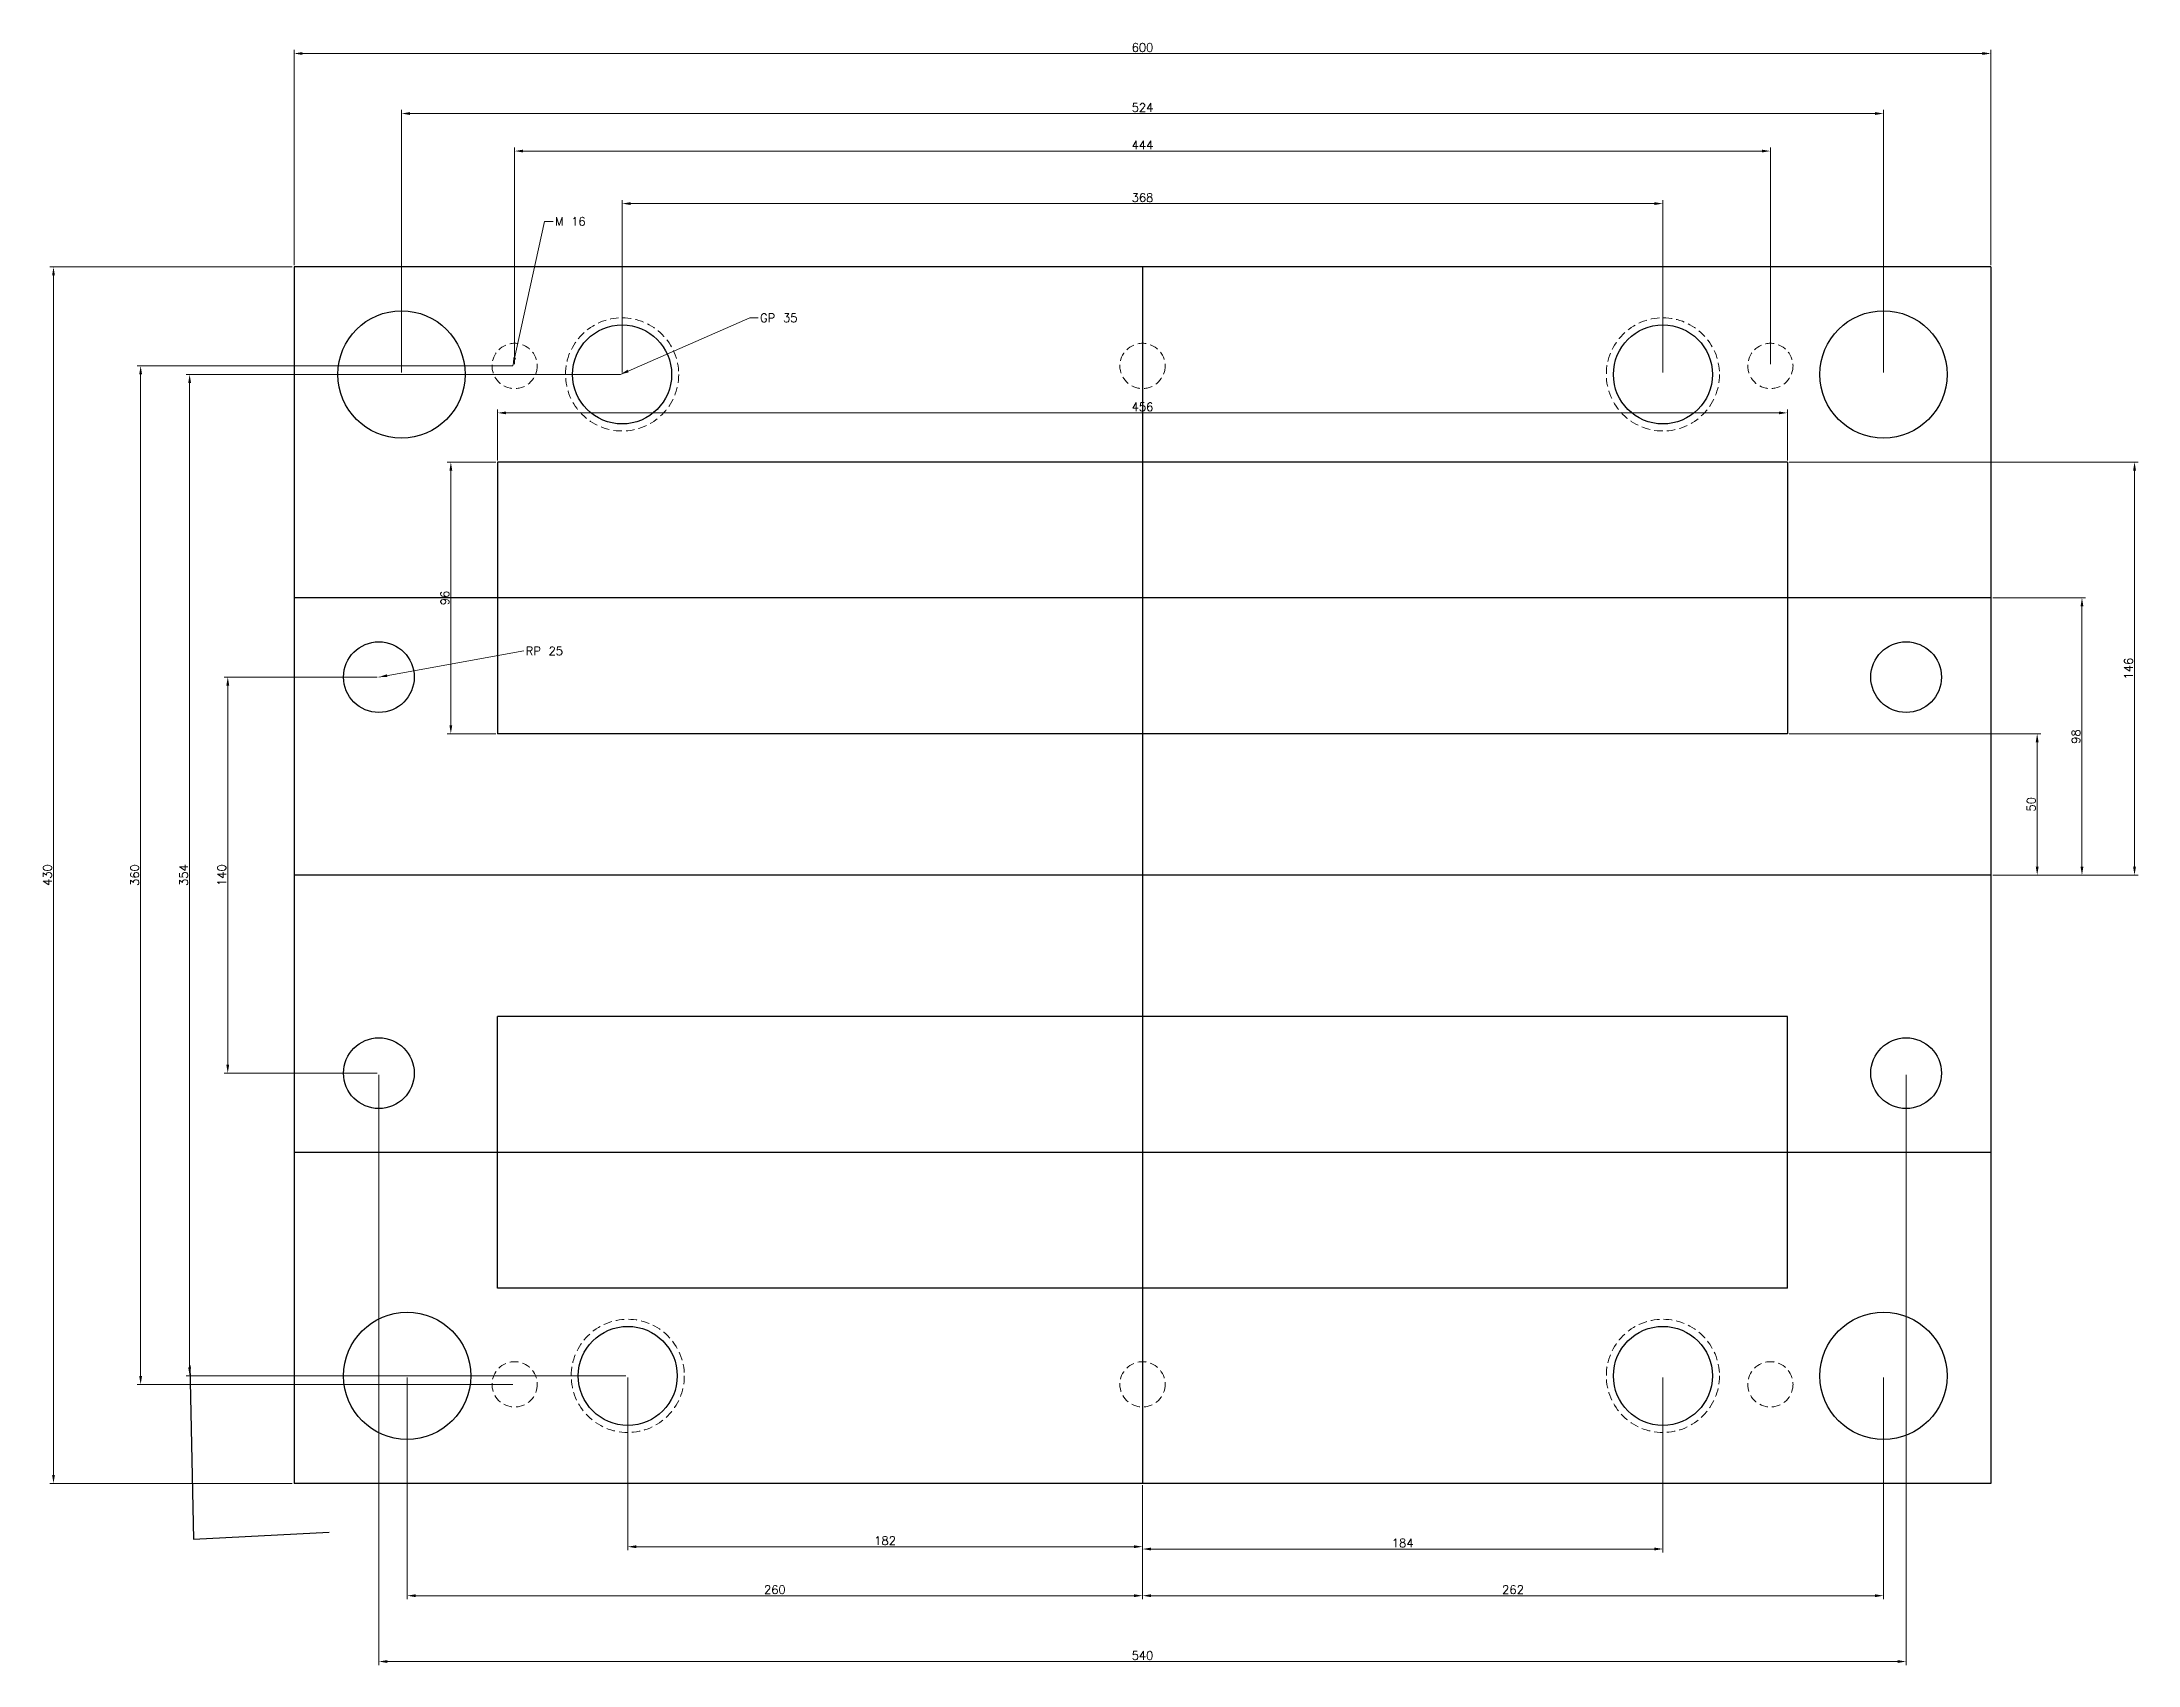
# Model space of a CAD drawing. Header units: millimetres. Extents: x 13307 to 15757, y 5157 to 5731.
# Drawn here: x 13307 to 14048, y 5157 to 5731 of the extents above; entities that cross this region are included whole.
import ezdxf

# ---------------------------------------------------------------- set-up
doc = ezdxf.new("R2010")
doc.units = ezdxf.units.MM
doc.linetypes.add('HIDDEN', pattern=[0.375, 0.25, -0.125])
doc.styles.get("Standard").update_dxf_attribs({"font": 'txt.shx', "height": 3})
doc.dimstyles.new('ISO-25', dxfattribs={"dimtxt": 3, "dimasz": 3, "dimexe": 1.25, "dimexo": 0.625, "dimtad": 1, "dimtxsty": 'Standard', "dimcen": 2.5, "dimclrd": 1, "dimclre": 1, "dimaunit": 1, "dimazin": 0, "dimtfac": 1, "dimtmove": 0, "dimatfit": 3, "dimfxl": 1, "dimlwd": 15, "dimlwe": 15, "dimarcsym": 0})

msp = doc.modelspace()

# ---------------------------------------------------------------- texts
at = {"char_height": 3, "attachment_point": 1}
for s, insert in [('M 16', (13488.706, 5669.03)), ('GP 35', (13561.255, 5634.939)), ('RP 25', (13478.394, 5517.202))]:
    msp.add_mtext(s, dxfattribs=dict(at, insert=insert))

# ---------------------------------------------------------------- blocks, each defined once
blk = doc.blocks.new('*D201')
at = {"color": 1, "lineweight": 15}
for p, q in [((13512.47, 5614.06), (13512.47, 5675.08)), ((13515.47, 5673.83), (13877.47, 5673.83)), ((13880.47, 5614.06), (13880.47, 5675.08))]:
    blk.add_line(p, q, dxfattribs=at)
at = {"color": 1}
for points in [[(13515.47, 5674.33), (13515.47, 5673.33), (13512.47, 5673.83)], [(13877.47, 5674.33), (13877.47, 5673.33), (13880.47, 5673.83)]]:
    blk.add_solid(points, dxfattribs=at)
at = {"layer": 'Defpoints', "color": 0}
for p in [(13880.47, 5673.83), (13512.47, 5613.44), (13880.47, 5613.44)]:
    blk.add_point(p, dxfattribs=at)
at = {"color": 0, "insert": (13696.47, 5675.95), "char_height": 3, "attachment_point": 5}
blk.add_mtext('368', dxfattribs=at)
blk = doc.blocks.new('*D202')
at = {"color": 1, "lineweight": 15}
for p, q in [((13474.47, 5617.06), (13474.47, 5693.64)), ((13477.47, 5692.39), (13915.47, 5692.39)), ((13918.47, 5617.06), (13918.47, 5693.64))]:
    blk.add_line(p, q, dxfattribs=at)
at = {"color": 1}
for points in [[(13477.47, 5692.89), (13477.47, 5691.89), (13474.47, 5692.39)], [(13915.47, 5692.89), (13915.47, 5691.89), (13918.47, 5692.39)]]:
    blk.add_solid(points, dxfattribs=at)
at = {"layer": 'Defpoints', "color": 0}
for p in [(13918.47, 5692.39), (13474.47, 5616.44), (13918.47, 5616.44)]:
    blk.add_point(p, dxfattribs=at)
at = {"color": 0, "insert": (13696.47, 5694.52), "char_height": 3, "attachment_point": 5}
blk.add_mtext('444', dxfattribs=at)
blk = doc.blocks.new('*D203')
at = {"color": 1, "lineweight": 15}
for p, q in [((13434.47, 5614.06), (13434.47, 5706.91)), ((13958.47, 5614.06), (13958.47, 5706.91)), ((13437.47, 5705.66), (13955.47, 5705.66))]:
    blk.add_line(p, q, dxfattribs=at)
at = {"color": 1}
for points in [[(13437.47, 5706.16), (13437.47, 5705.16), (13434.47, 5705.66)], [(13955.47, 5706.16), (13955.47, 5705.16), (13958.47, 5705.66)]]:
    blk.add_solid(points, dxfattribs=at)
at = {"layer": 'Defpoints', "color": 0}
for p in [(13958.47, 5705.66), (13434.47, 5613.44), (13958.47, 5613.44)]:
    blk.add_point(p, dxfattribs=at)
at = {"color": 0, "insert": (13696.47, 5707.78), "char_height": 3, "attachment_point": 5}
blk.add_mtext('524', dxfattribs=at)
blk = doc.blocks.new('*D204')
at = {"color": 1, "lineweight": 15}
for p, q in [((13396.47, 5652.06), (13396.47, 5728.13)), ((13399.47, 5726.88), (13993.47, 5726.88)), ((13996.47, 5652.06), (13996.47, 5728.13))]:
    blk.add_line(p, q, dxfattribs=at)
at = {"color": 1}
for points in [[(13399.47, 5727.38), (13399.47, 5726.38), (13396.47, 5726.88)], [(13993.47, 5727.38), (13993.47, 5726.38), (13996.47, 5726.88)]]:
    blk.add_solid(points, dxfattribs=at)
at = {"layer": 'Defpoints', "color": 0}
for p in [(13996.47, 5726.88), (13396.47, 5651.44), (13996.47, 5651.44)]:
    blk.add_point(p, dxfattribs=at)
at = {"color": 0, "insert": (13696.47, 5729), "char_height": 3, "attachment_point": 5}
blk.add_mtext('600', dxfattribs=at)
blk = doc.blocks.new('*D205')
at = {"color": 1, "lineweight": 15}
for p, q in [((13425.85, 5506.44), (13371.8, 5506.44)), ((13373.05, 5503.44), (13373.05, 5369.44)), ((13425.85, 5366.44), (13371.8, 5366.44))]:
    blk.add_line(p, q, dxfattribs=at)
at = {"color": 1}
for points in [[(13372.55, 5503.44), (13373.55, 5503.44), (13373.05, 5506.44)], [(13372.55, 5369.44), (13373.55, 5369.44), (13373.05, 5366.44)]]:
    blk.add_solid(points, dxfattribs=at)
at = {"layer": 'Defpoints', "color": 0}
for p in [(13426.47, 5506.44), (13373.05, 5366.44), (13426.47, 5366.44)]:
    blk.add_point(p, dxfattribs=at)
at = {"color": 0, "insert": (13370.93, 5436.44), "char_height": 3, "attachment_point": 5, "rotation": 90}
blk.add_mtext('140', dxfattribs=at)
blk = doc.blocks.new('*D206')
at = {"color": 1, "lineweight": 15}
for p, q in [((13511.85, 5613.44), (13358.32, 5613.44)), ((13359.57, 5610.44), (13359.57, 5262.44)), ((13513.85, 5259.44), (13358.32, 5259.44))]:
    blk.add_line(p, q, dxfattribs=at)
at = {"color": 1}
for points in [[(13359.07, 5610.44), (13360.07, 5610.44), (13359.57, 5613.44)], [(13359.07, 5262.44), (13360.07, 5262.44), (13359.57, 5259.44)]]:
    blk.add_solid(points, dxfattribs=at)
at = {"layer": 'Defpoints', "color": 0}
for p in [(13512.47, 5613.44), (13359.57, 5259.44), (13514.47, 5259.44)]:
    blk.add_point(p, dxfattribs=at)
at = {"color": 0, "insert": (13357.45, 5436.44), "char_height": 3, "attachment_point": 5, "rotation": 90}
blk.add_mtext('354', dxfattribs=at)
blk = doc.blocks.new('*D207')
at = {"color": 1, "lineweight": 15}
for p, q in [((13473.85, 5616.44), (13340.99, 5616.44)), ((13342.24, 5613.44), (13342.24, 5259.44)), ((13473.85, 5256.44), (13340.99, 5256.44))]:
    blk.add_line(p, q, dxfattribs=at)
at = {"color": 1}
for points in [[(13341.74, 5613.44), (13342.74, 5613.44), (13342.24, 5616.44)], [(13341.74, 5259.44), (13342.74, 5259.44), (13342.24, 5256.44)]]:
    blk.add_solid(points, dxfattribs=at)
at = {"layer": 'Defpoints', "color": 0}
for p in [(13474.47, 5616.44), (13342.24, 5256.44), (13474.47, 5256.44)]:
    blk.add_point(p, dxfattribs=at)
at = {"color": 0, "insert": (13340.12, 5436.44), "char_height": 3, "attachment_point": 5, "rotation": 90}
blk.add_mtext('360', dxfattribs=at)
blk = doc.blocks.new('*D208')
at = {"color": 1, "lineweight": 15}
for p, q in [((13395.85, 5651.44), (13310.18, 5651.44)), ((13311.43, 5224.44), (13311.43, 5648.44)), ((13395.85, 5221.44), (13310.18, 5221.44))]:
    blk.add_line(p, q, dxfattribs=at)
at = {"color": 1}
for points in [[(13310.93, 5648.44), (13311.93, 5648.44), (13311.43, 5651.44)], [(13310.93, 5224.44), (13311.93, 5224.44), (13311.43, 5221.44)]]:
    blk.add_solid(points, dxfattribs=at)
at = {"layer": 'Defpoints', "color": 0}
for p in [(13311.43, 5651.44), (13396.47, 5651.44), (13396.47, 5221.44)]:
    blk.add_point(p, dxfattribs=at)
at = {"color": 0, "insert": (13309.31, 5436.44), "char_height": 3, "attachment_point": 5, "rotation": 90}
blk.add_mtext('430', dxfattribs=at)
blk = doc.blocks.new('*D209')
at = {"color": 1, "lineweight": 15}
for p, q in [((13514.47, 5258.81), (13514.47, 5197.8)), ((13696.47, 5220.81), (13696.47, 5197.8)), ((13517.47, 5199.05), (13693.47, 5199.05))]:
    blk.add_line(p, q, dxfattribs=at)
at = {"color": 1}
for points in [[(13517.47, 5199.55), (13517.47, 5198.55), (13514.47, 5199.05)], [(13693.47, 5199.55), (13693.47, 5198.55), (13696.47, 5199.05)]]:
    blk.add_solid(points, dxfattribs=at)
at = {"layer": 'Defpoints', "color": 0}
for p in [(13514.47, 5259.44), (13696.47, 5221.44), (13696.47, 5199.05)]:
    blk.add_point(p, dxfattribs=at)
at = {"color": 0, "insert": (13605.47, 5201.18), "char_height": 3, "attachment_point": 5}
blk.add_mtext('182', dxfattribs=at)
blk = doc.blocks.new('*D211')
at = {"color": 1, "lineweight": 15}
for p, q in [((13880.47, 5258.81), (13880.47, 5196.99)), ((13696.47, 5220.81), (13696.47, 5196.99)), ((13699.47, 5198.24), (13877.47, 5198.24))]:
    blk.add_line(p, q, dxfattribs=at)
at = {"color": 1}
for points in [[(13699.47, 5198.74), (13699.47, 5197.74), (13696.47, 5198.24)], [(13877.47, 5198.74), (13877.47, 5197.74), (13880.47, 5198.24)]]:
    blk.add_solid(points, dxfattribs=at)
at = {"layer": 'Defpoints', "color": 0}
for p in [(13880.47, 5259.44), (13696.47, 5221.44), (13880.47, 5198.24)]:
    blk.add_point(p, dxfattribs=at)
at = {"color": 0, "insert": (13788.47, 5200.37), "char_height": 3, "attachment_point": 5}
blk.add_mtext('184', dxfattribs=at)
blk = doc.blocks.new('*D212')
at = {"color": 1, "lineweight": 15}
for p, q in [((13436.47, 5258.81), (13436.47, 5180.48)), ((13696.47, 5220.81), (13696.47, 5180.48)), ((13439.47, 5181.73), (13693.47, 5181.73))]:
    blk.add_line(p, q, dxfattribs=at)
at = {"color": 1}
for points in [[(13439.47, 5182.23), (13439.47, 5181.23), (13436.47, 5181.73)], [(13693.47, 5182.23), (13693.47, 5181.23), (13696.47, 5181.73)]]:
    blk.add_solid(points, dxfattribs=at)
at = {"layer": 'Defpoints', "color": 0}
for p in [(13436.47, 5259.44), (13696.47, 5221.44), (13696.47, 5181.73)]:
    blk.add_point(p, dxfattribs=at)
at = {"color": 0, "insert": (13566.47, 5183.86), "char_height": 3, "attachment_point": 5}
blk.add_mtext('260', dxfattribs=at)
blk = doc.blocks.new('*D213')
at = {"color": 1, "lineweight": 15}
for p, q in [((13958.47, 5258.81), (13958.47, 5180.48)), ((13696.47, 5220.81), (13696.47, 5180.48)), ((13699.47, 5181.73), (13955.47, 5181.73))]:
    blk.add_line(p, q, dxfattribs=at)
at = {"color": 1}
for points in [[(13699.47, 5182.23), (13699.47, 5181.23), (13696.47, 5181.73)], [(13955.47, 5182.23), (13955.47, 5181.23), (13958.47, 5181.73)]]:
    blk.add_solid(points, dxfattribs=at)
at = {"layer": 'Defpoints', "color": 0}
for p in [(13958.47, 5259.44), (13696.47, 5221.44), (13958.47, 5181.73)]:
    blk.add_point(p, dxfattribs=at)
at = {"color": 0, "insert": (13827.47, 5183.86), "char_height": 3, "attachment_point": 5}
blk.add_mtext('262', dxfattribs=at)
blk = doc.blocks.new('*D214')
at = {"color": 1, "lineweight": 15}
for p, q in [((13426.47, 5365.81), (13426.47, 5157.21)), ((13966.47, 5365.81), (13966.47, 5157.21)), ((13429.47, 5158.46), (13963.47, 5158.46))]:
    blk.add_line(p, q, dxfattribs=at)
at = {"color": 1}
for points in [[(13429.47, 5158.96), (13429.47, 5157.96), (13426.47, 5158.46)], [(13963.47, 5158.96), (13963.47, 5157.96), (13966.47, 5158.46)]]:
    blk.add_solid(points, dxfattribs=at)
at = {"layer": 'Defpoints', "color": 0}
for p in [(13426.47, 5366.44), (13966.47, 5366.44), (13966.47, 5158.46)]:
    blk.add_point(p, dxfattribs=at)
at = {"color": 0, "insert": (13696.47, 5160.59), "char_height": 3, "attachment_point": 5}
blk.add_mtext('540', dxfattribs=at)
blk = doc.blocks.new('*D215')
at = {"color": 1, "lineweight": 15}
for p, q in [((13468.47, 5583.06), (13468.47, 5601.09)), ((13471.47, 5599.84), (13921.47, 5599.84)), ((13924.47, 5583.06), (13924.47, 5601.09))]:
    blk.add_line(p, q, dxfattribs=at)
at = {"color": 1}
for points in [[(13471.47, 5600.34), (13471.47, 5599.34), (13468.47, 5599.84)], [(13921.47, 5600.34), (13921.47, 5599.34), (13924.47, 5599.84)]]:
    blk.add_solid(points, dxfattribs=at)
at = {"layer": 'Defpoints', "color": 0}
for p in [(13924.47, 5599.84), (13468.47, 5582.44), (13924.47, 5582.44)]:
    blk.add_point(p, dxfattribs=at)
at = {"color": 0, "insert": (13696.47, 5601.97), "char_height": 3, "attachment_point": 5}
blk.add_mtext('456', dxfattribs=at)
blk = doc.blocks.new('*D216')
at = {"color": 1, "lineweight": 15}
for p, q in [((13467.85, 5582.44), (13450.67, 5582.44)), ((13451.92, 5489.44), (13451.92, 5579.44)), ((13467.85, 5486.44), (13450.67, 5486.44))]:
    blk.add_line(p, q, dxfattribs=at)
at = {"color": 1}
for points in [[(13451.42, 5579.44), (13452.42, 5579.44), (13451.92, 5582.44)], [(13451.42, 5489.44), (13452.42, 5489.44), (13451.92, 5486.44)]]:
    blk.add_solid(points, dxfattribs=at)
at = {"layer": 'Defpoints', "color": 0}
for p in [(13451.92, 5582.44), (13468.47, 5582.44), (13468.47, 5486.44)]:
    blk.add_point(p, dxfattribs=at)
at = {"color": 0, "insert": (13449.8, 5534.44), "char_height": 3, "attachment_point": 5, "rotation": 90}
blk.add_mtext('96', dxfattribs=at)
blk = doc.blocks.new('*D217')
at = {"color": 1, "lineweight": 15}
for p, q in [((13925.1, 5486.44), (14014.05, 5486.44)), ((14012.8, 5439.44), (14012.8, 5483.44)), ((13997.1, 5436.44), (14014.05, 5436.44))]:
    blk.add_line(p, q, dxfattribs=at)
at = {"color": 1}
for points in [[(14012.3, 5483.44), (14013.3, 5483.44), (14012.8, 5486.44)], [(14012.3, 5439.44), (14013.3, 5439.44), (14012.8, 5436.44)]]:
    blk.add_solid(points, dxfattribs=at)
at = {"layer": 'Defpoints', "color": 0}
for p in [(13924.47, 5486.44), (14012.8, 5486.44), (13996.47, 5436.44)]:
    blk.add_point(p, dxfattribs=at)
at = {"color": 0, "insert": (14010.68, 5461.44), "char_height": 3, "attachment_point": 5, "rotation": 90}
blk.add_mtext('50', dxfattribs=at)
blk = doc.blocks.new('*D218')
at = {"color": 1, "lineweight": 15}
for p, q in [((13997.1, 5534.44), (14029.89, 5534.44)), ((14028.64, 5531.44), (14028.64, 5439.44)), ((13997.72, 5436.44), (14029.89, 5436.44))]:
    blk.add_line(p, q, dxfattribs=at)
at = {"color": 1}
for points in [[(14028.14, 5531.44), (14029.14, 5531.44), (14028.64, 5534.44)], [(14028.14, 5439.44), (14029.14, 5439.44), (14028.64, 5436.44)]]:
    blk.add_solid(points, dxfattribs=at)
at = {"layer": 'Defpoints', "color": 0}
for p in [(13996.47, 5534.44), (13997.1, 5436.44), (14028.64, 5436.44)]:
    blk.add_point(p, dxfattribs=at)
at = {"color": 0, "insert": (14026.51, 5485.44), "char_height": 3, "attachment_point": 5, "rotation": 90}
blk.add_mtext('98', dxfattribs=at)
blk = doc.blocks.new('*D219')
at = {"color": 1, "lineweight": 15}
for p, q in [((13925.1, 5582.44), (14048.48, 5582.44)), ((14047.23, 5579.44), (14047.23, 5439.44)), ((13998.35, 5436.44), (14048.48, 5436.44))]:
    blk.add_line(p, q, dxfattribs=at)
at = {"color": 1}
for points in [[(14046.73, 5579.44), (14047.73, 5579.44), (14047.23, 5582.44)], [(14046.73, 5439.44), (14047.73, 5439.44), (14047.23, 5436.44)]]:
    blk.add_solid(points, dxfattribs=at)
at = {"layer": 'Defpoints', "color": 0}
for p in [(13924.47, 5582.44), (13997.72, 5436.44), (14047.23, 5436.44)]:
    blk.add_point(p, dxfattribs=at)
at = {"color": 0, "insert": (14045.1, 5509.44), "char_height": 3, "attachment_point": 5, "rotation": 90}
blk.add_mtext('146', dxfattribs=at)

# ---------------------------------------------------------------- dimensions: what is measured, and where the dimension line sits
for base, p1, p2, picture, middle in [((13996.473, 5726.875), (13396.473, 5651.439), (13996.473, 5651.439), '*D204', (13696.473, 5729)), ((13958.473, 5705.656), (13434.473, 5613.439), (13958.473, 5613.439), '*D203', (13696.473, 5707.781)), ((13918.473, 5692.394), (13474.473, 5616.439), (13918.473, 5616.439), '*D202', (13696.473, 5694.519)), ((13880.473, 5673.827), (13512.473, 5613.439), (13880.473, 5613.439), '*D201', (13696.473, 5675.952)), ((13924.473, 5599.841), (13468.473, 5582.439), (13924.473, 5582.439), '*D215', (13696.473, 5601.966)), ((13966.473, 5158.464), (13426.473, 5366.439), (13966.473, 5366.439), '*D214', (13696.473, 5160.589)), ((13696.473, 5181.733), (13436.473, 5259.439), (13696.473, 5221.439), '*D212', (13566.473, 5183.858)), ((13696.473, 5199.052), (13514.473, 5259.439), (13696.473, 5221.439), '*D209', (13605.473, 5201.177)), ((13880.473, 5198.243), (13696.473, 5221.439), (13880.473, 5259.439), '*D211', (13788.473, 5200.368)), ((13958.473, 5181.733), (13696.473, 5221.439), (13958.473, 5259.439), '*D213', (13827.473, 5183.858))]:
    dim = msp.add_linear_dim(base=base, p1=p1, p2=p2, dimstyle='ISO-25')
    dim.commit()
    dim.dimension.update_dxf_attribs({"geometry": picture, "text_midpoint": middle})
for base, p1, p2, angle, picture, middle in [((13311.431, 5651.439), (13396.473, 5221.439), (13396.473, 5651.439), 270, '*D208', (13309.306, 5436.439)), ((13342.242, 5256.439), (13474.473, 5616.439), (13474.473, 5256.439), 90, '*D207', (13340.117, 5436.439)), ((13359.573, 5259.439), (13512.473, 5613.439), (13514.473, 5259.439), 90, '*D206', (13357.448, 5436.439)), ((13451.923, 5582.439), (13468.473, 5486.439), (13468.473, 5582.439), 270, '*D216', (13449.798, 5534.439)), ((14047.228, 5436.439), (13924.473, 5582.439), (13997.723, 5436.439), 90, '*D219', (14045.103, 5509.439)), ((14028.637, 5436.439), (13996.473, 5534.439), (13997.098, 5436.439), 90, '*D218', (14026.512, 5485.439)), ((13373.053, 5366.439), (13426.473, 5506.439), (13426.473, 5366.439), 90, '*D205', (13370.928, 5436.439)), ((14012.801, 5486.439), (13996.473, 5436.439), (13924.473, 5486.439), 90, '*D217', (14010.676, 5461.439))]:
    dim = msp.add_linear_dim(base=base, p1=p1, p2=p2, angle=angle, dimstyle='ISO-25')
    dim.commit()
    dim.dimension.update_dxf_attribs({"geometry": picture, "text_midpoint": middle})

# ---------------------------------------------------------------- linework, layer by layer
for p, q in [((13996.473, 5651.439), (13396.473, 5651.439)), ((13396.473, 5651.439), (13396.473, 5221.439)), ((13696.473, 5651.439), (13696.473, 5221.439)), ((13996.473, 5651.439), (13996.473, 5221.439)), ((13924.473, 5582.439), (13468.473, 5582.439)), ((13468.473, 5582.439), (13468.473, 5486.439)), ((13924.473, 5582.439), (13924.473, 5486.439)), ((13996.473, 5534.439), (13396.473, 5534.439)), ((13924.473, 5486.439), (13468.473, 5486.439)), ((13996.473, 5436.439), (13396.473, 5436.439)), ((13924.473, 5386.439), (13468.473, 5386.439)), ((13468.473, 5290.439), (13468.473, 5386.439)), ((13924.473, 5290.439), (13924.473, 5386.439)), ((13996.473, 5338.439), (13396.473, 5338.439)), ((13924.473, 5290.439), (13468.473, 5290.439)), ((13359.691, 5263.102), (13360.919, 5201.737)), ((13996.473, 5221.439), (13396.473, 5221.439)), ((13360.919, 5201.737), (13408.84, 5204.192))]:
    msp.add_line(p, q)
for centre, radius in [((13434.473, 5613.439), 22.5), ((13958.473, 5613.439), 22.5), ((13512.473, 5613.439), 17.5), ((13880.473, 5613.439), 17.5), ((13426.473, 5506.439), 12.5), ((13966.473, 5506.439), 12.5), ((13426.473, 5366.439), 12.5), ((13966.473, 5366.439), 12.5), ((13436.473, 5259.439), 22.5), ((13514.473, 5259.439), 17.5), ((13880.473, 5259.439), 17.5), ((13958.473, 5259.439), 22.5)]:
    msp.add_circle(centre, radius)
at = {"linetype": 'HIDDEN', "lineweight": 15, "ltscale": 12}
for centre, radius in [((13512.473, 5613.439), 20), ((13880.473, 5613.439), 20), ((13474.473, 5616.439), 8), ((13696.473, 5616.439), 8), ((13918.473, 5616.439), 8), ((13514.473, 5259.439), 20), ((13880.473, 5259.439), 20), ((13474.473, 5256.439), 8), ((13696.473, 5256.439), 8), ((13918.473, 5256.439), 8)]:
    msp.add_circle(centre, radius, dxfattribs=at)

msp.set_redraw_order([(e.dxf.handle, doc.entitydb.next_handle()) for e in msp.query("TEXT MTEXT ATTDEF DIMENSION ARC_DIMENSION")])  # texts and dimensions are drawn at this point

# ---------------------------------------------------------------- leaders
at = {"annotation_type": 0, "has_hookline": 1}
for points, hookline_direction, text_width in [([(13473.848, 5616.439), (13485.081, 5667.53), (13488.081, 5667.53)], 0, 10), ([(13511.848, 5613.439), (13557.63, 5633.439), (13560.63, 5633.439)], 0, 14), ([(13426.473, 5506.439), (13477.769, 5515.702)], 1, 14)]:
    msp.add_leader(points, dimstyle='ISO-25', override={"dimgap": 0.625, "dimtad": 0}, dxfattribs=dict(at, hookline_direction=hookline_direction, text_width=text_width))

doc.saveas('drawing.dxf')
